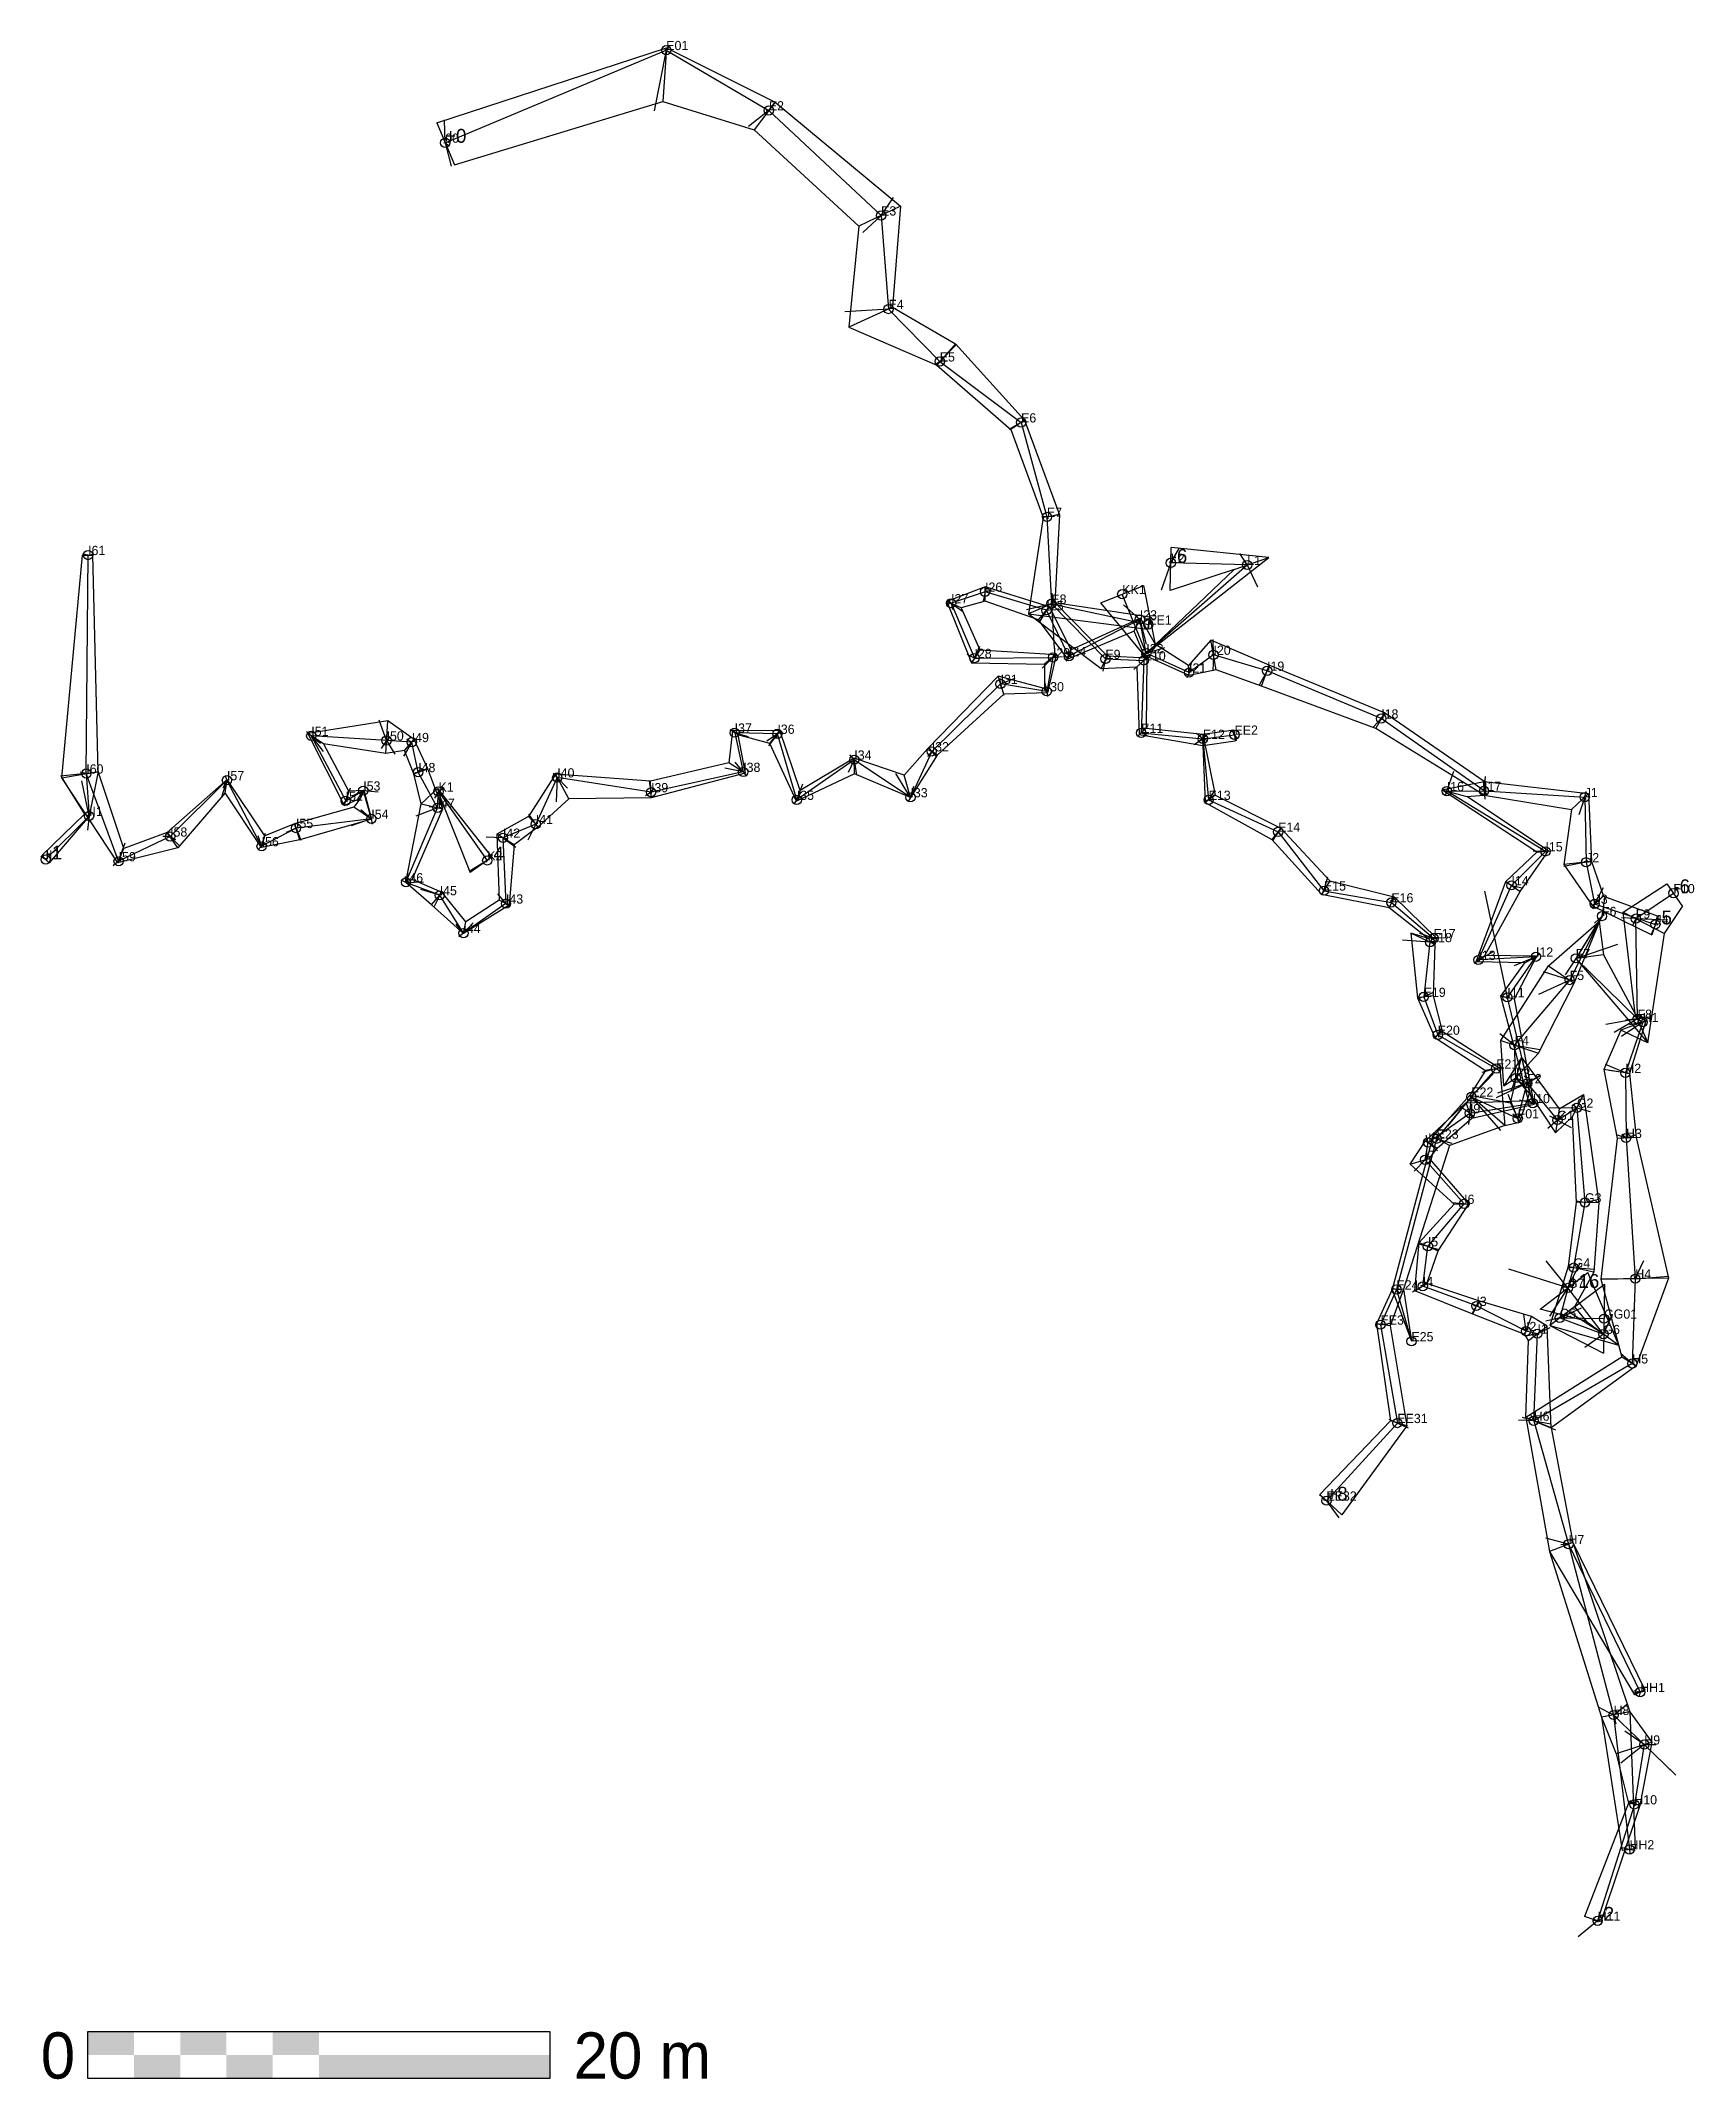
# Model space of a CAD drawing. Extents: x -17.5 to 54.1, y -83.8 to 4.4.
import ezdxf

# ---------------------------------------------------------------- set-up
doc = ezdxf.new("R2010")
doc.units = 0
doc.header["$MEASUREMENT"] = 0
for name, color, linetype in [('CHEMINEMENTS', 1, 'Continuous'), ('CONTOURS_LARGEURS', 3, 'Continuous'), ('ECHELLE', 7, 'Continuous'), ('LARGEURS', 4, 'Continuous'), ('POINTS', 6, 'Continuous'), ('PROFONDEURS', 2, 'Continuous'), ('RADIALES', 9, 'Continuous'), ('STATIONS', 7, 'Continuous')]:
    doc.layers.add(name, color=color, linetype=linetype)

msp = doc.modelspace()

# ---------------------------------------------------------------- texts
at = {"layer": 'ECHELLE'}
for s, p in [('0', (-17.51, -83.81)), ('20 m', (5.56, -83.81))]:
    msp.add_text(s, height=2, dxfattribs=at).set_placement(p)
at = {"layer": 'PROFONDEURS'}
for s, p in [('+0', (0, 0)), ('-6', (31.41, -18.19)), ('-1', (-17.3, -31.03)), ('-4', (1.82, -31.07)), ('-6', (53.17, -32.49)), ('-5', (52.39, -33.84)), ('+16', (48.6, -49.58)), ('+8', (38.15, -58.79)), ('-2', (49.89, -76.98))]:
    msp.add_text(s, height=0.6, dxfattribs=at).set_placement(p)
at = {"layer": 'STATIONS'}
for s, p in [('E01', (9.57, 4.01)), ('E2', (14.01, 1.4)), ('00', (0, 0)), ('E3', (18.87, -3.15)), ('E4', (19.19, -7.2)), ('E5', (21.41, -9.47)), ('E6', (24.93, -12.11)), ('E7', (26.05, -16.2)), ('I61', (-15.46, -17.85)), ('L2', (31.41, -18.19)), ('L1', (34.72, -18.28)), ('I26', (23.37, -19.44)), ('KK1', (29.31, -19.54)), ('I27', (21.9, -19.94)), ('I25', (26.03, -20.24)), ('E8', (26.24, -19.96)), ('I23', (30.07, -20.64)), ('EE1', (30.44, -20.86)), ('I28', (22.91, -22.31)), ('I29', (26.31, -22.28)), ('I24', (27, -22.23)), ('E9', (28.58, -22.35)), ('E10', (30.24, -22.41)), ('I22', (30.35, -22.1)), ('I20', (33.26, -22.17)), ('I21', (32.2, -22.94)), ('I19', (35.58, -22.86)), ('I31', (24.04, -23.43)), ('I30', (26.04, -23.75)), ('I18', (40.52, -24.93)), ('I51', (-5.8, -25.68)), ('I50', (-2.54, -25.88)), ('I49', (-1.45, -25.95)), ('I37', (12.53, -25.54)), ('I36', (14.38, -25.59)), ('E11', (30.13, -25.55)), ('E12', (32.8, -25.81)), ('EE2', (34.17, -25.63)), ('I34', (17.71, -26.71)), ('I32', (21.06, -26.35)), ('I60', (-15.54, -27.31)), ('I57', (-9.45, -27.6)), ('I48', (-1.17, -27.25)), ('I40', (4.85, -27.48)), ('I38', (12.9, -27.24)), ('I52', (-4.31, -28.49)), ('I53', (-3.55, -28.05)), ('K1', (-0.29, -28.09)), ('I39', (8.91, -28.12)), ('I35', (15.22, -28.45)), ('I33', (20.14, -28.34)), ('E13', (33.05, -28.45)), ('I16', (43.36, -28.07)), ('I17', (44.97, -28.06)), ('J1', (49.33, -28.33)), ('II1', (-15.42, -29.15)), ('I54', (-3.2, -29.27)), ('I47', (-0.33, -28.79)), ('I41', (3.92, -29.5)), ('I58', (-11.91, -30.04)), ('I55', (-6.46, -29.67)), ('I42', (2.5, -30.09)), ('E14', (36.06, -29.83)), ('II2', (-17.3, -31.03)), ('I59', (-14.14, -31.11)), ('I56', (-7.95, -30.46)), ('K2', (1.82, -31.07)), ('I15', (47.63, -30.68)), ('J2', (49.39, -31.15)), ('I46', (-1.7, -32.02)), ('I14', (46.16, -32.15)), ('I45', (-0.24, -32.58)), ('I43', (2.63, -32.94)), ('E15', (38.04, -32.38)), ('E16', (40.96, -32.89)), ('J3', (49.76, -32.95)), ('F10', (53.17, -32.49)), ('F6', (50.08, -33.48)), ('F9', (51.54, -33.59)), ('J4', (52.39, -33.84)), ('I44', (0.79, -34.22)), ('E18', (42.63, -34.61)), ('E17', (42.79, -34.44)), ('I13', (44.73, -35.38)), ('I12', (47.22, -35.24)), ('F7', (48.94, -35.31)), ('F5', (48.68, -36.25)), ('E19', (42.36, -36.98)), ('I11', (45.98, -37)), ('F8', (51.62, -37.93)), ('H1', (51.84, -38.07)), ('E20', (42.97, -38.62)), ('F4', (46.29, -39.07)), ('E21', (45.5, -40.08)), ('F3', (46.35, -40.49)), ('F2', (46.84, -40.72)), ('H2', (51.09, -40.27)), ('E22', (44.42, -41.3)), ('I10', (47.08, -41.58)), ('G2', (48.99, -41.78)), ('I9', (44.36, -42.02)), ('F01', (46.43, -42.24)), ('G1', (48.15, -42.31)), ('I8', (42.55, -43.28)), ('E23', (42.92, -43.12)), ('H3', (51.12, -43.09)), ('I7', (42.42, -44.03)), ('I6', (44.11, -45.94)), ('G3', (49.34, -45.88)), ('I5', (42.54, -47.78)), ('G4', (48.85, -48.7)), ('E24', (41.18, -49.65)), ('I4', (42.32, -49.51)), ('G7', (48.6, -49.58)), ('H4', (51.52, -49.18)), ('I3', (44.64, -50.36)), ('EE3', (40.49, -51.17)), ('I2', (46.79, -51.45)), ('I1', (47.28, -51.56)), ('G5', (48.25, -50.88)), ('G6', (50.14, -51.58)), ('GG01', (50.17, -50.91)), ('E25', (41.83, -51.89)), ('H5', (51.39, -52.85)), ('EE31', (41.22, -55.43)), ('H6', (47.12, -55.33)), ('EE32', (38.15, -58.79)), ('H7', (48.63, -60.67)), ('HH1', (51.73, -67.08)), ('H8', (50.58, -68.07)), ('H9', (51.91, -69.35)), ('H10', (51.48, -71.94)), ('HH2', (51.27, -73.89)), ('H11', (49.89, -76.98))]:
    msp.add_text(s, height=0.4, dxfattribs=at).set_placement(p)

# ---------------------------------------------------------------- linework, layer by layer
at = {"layer": 'CHEMINEMENTS'}
for p, q in [((0, 0), (9.57, 4.01)), ((9.57, 4.01), (14.01, 1.4)), ((14.01, 1.4), (18.87, -3.15)), ((0, 0), (0, 0)), ((18.87, -3.15), (19.19, -7.2)), ((19.19, -7.2), (21.41, -9.47)), ((21.41, -9.47), (24.93, -12.11)), ((24.93, -12.11), (26.05, -16.2)), ((26.05, -16.2), (26.24, -19.96)), ((-15.54, -27.31), (-15.46, -17.85)), ((30.35, -22.1), (34.72, -18.28)), ((34.72, -18.28), (31.41, -18.19)), ((23.37, -19.44), (21.9, -19.94)), ((21.9, -19.94), (22.91, -22.31)), ((26.03, -20.24), (23.37, -19.44)), ((27, -22.23), (26.03, -20.24)), ((26.24, -19.96), (28.58, -22.35)), ((26.24, -19.96), (30.44, -20.86)), ((30.35, -22.1), (29.31, -19.54)), ((30.07, -20.64), (27, -22.23)), ((30.35, -22.1), (30.07, -20.64)), ((22.91, -22.31), (26.31, -22.28)), ((26.31, -22.28), (26.04, -23.75)), ((28.58, -22.35), (30.24, -22.41)), ((30.24, -22.41), (30.13, -25.55)), ((32.2, -22.94), (30.35, -22.1)), ((33.26, -22.17), (32.2, -22.94)), ((35.58, -22.86), (33.26, -22.17)), ((40.52, -24.93), (35.58, -22.86)), ((24.04, -23.43), (21.06, -26.35)), ((26.04, -23.75), (24.04, -23.43)), ((14.38, -25.59), (12.53, -25.54)), ((12.53, -25.54), (12.9, -27.24)), ((15.22, -28.45), (14.38, -25.59)), ((30.13, -25.55), (32.8, -25.81)), ((44.97, -28.06), (40.52, -24.93)), ((-2.54, -25.88), (-5.8, -25.68)), ((-5.8, -25.68), (-4.31, -28.49)), ((-1.45, -25.95), (-2.54, -25.88)), ((-1.17, -27.25), (-1.45, -25.95)), ((21.06, -26.35), (20.14, -28.34)), ((32.8, -25.81), (34.17, -25.63)), ((32.8, -25.81), (33.05, -28.45)), ((-14.14, -31.11), (-15.54, -27.31)), ((-15.54, -27.31), (-15.42, -29.15)), ((-0.33, -28.79), (-1.17, -27.25)), ((12.9, -27.24), (8.91, -28.12)), ((17.71, -26.71), (15.22, -28.45)), ((20.14, -28.34), (17.71, -26.71)), ((-9.45, -27.6), (-11.91, -30.04)), ((-7.95, -30.46), (-9.45, -27.6)), ((-4.31, -28.49), (-3.55, -28.05)), ((-3.55, -28.05), (-3.2, -29.27)), ((-0.33, -28.79), (-0.29, -28.09)), ((-0.29, -28.09), (1.82, -31.07)), ((4.85, -27.48), (3.92, -29.5)), ((8.91, -28.12), (4.85, -27.48)), ((43.36, -28.07), (44.97, -28.06)), ((47.63, -30.68), (43.36, -28.07)), ((44.97, -28.06), (49.33, -28.33)), ((-1.7, -32.02), (-0.33, -28.79)), ((33.05, -28.45), (36.06, -29.83)), ((49.33, -28.33), (49.39, -31.15)), ((-15.42, -29.15), (-17.3, -31.03)), ((-6.46, -29.67), (-7.95, -30.46)), ((-3.2, -29.27), (-6.46, -29.67)), ((3.92, -29.5), (2.5, -30.09)), ((36.06, -29.83), (38.04, -32.38)), ((-11.91, -30.04), (-14.14, -31.11)), ((2.5, -30.09), (2.63, -32.94)), ((46.16, -32.15), (47.63, -30.68)), ((49.39, -31.15), (49.76, -32.95)), ((-0.24, -32.58), (-1.7, -32.02)), ((0.79, -34.22), (-0.24, -32.58)), ((38.04, -32.38), (40.96, -32.89)), ((44.73, -35.38), (46.16, -32.15)), ((51.54, -33.59), (53.17, -32.49)), ((2.63, -32.94), (0.79, -34.22)), ((40.96, -32.89), (42.79, -34.44)), ((48.68, -36.25), (50.08, -33.48)), ((50.08, -33.48), (48.94, -35.31)), ((49.76, -32.95), (52.39, -33.84)), ((51.62, -37.93), (51.54, -33.59)), ((42.63, -34.61), (42.36, -36.98)), ((42.79, -34.44), (42.63, -34.61)), ((47.22, -35.24), (44.73, -35.38)), ((45.98, -37), (47.22, -35.24)), ((48.94, -35.31), (51.62, -37.93)), ((42.36, -36.98), (42.97, -38.62)), ((47.08, -41.58), (45.98, -37)), ((46.29, -39.07), (48.68, -36.25)), ((51.62, -37.93), (51.84, -38.07)), ((42.97, -38.62), (45.5, -40.08)), ((51.84, -38.07), (51.09, -40.27)), ((46.35, -40.49), (46.29, -39.07)), ((45.5, -40.08), (44.42, -41.3)), ((46.84, -40.72), (46.35, -40.49)), ((51.09, -40.27), (51.12, -43.09)), ((44.42, -41.3), (42.92, -43.12)), ((44.42, -41.3), (46.43, -42.24)), ((46.43, -42.24), (46.84, -40.72)), ((46.84, -40.72), (48.15, -42.31)), ((42.55, -43.28), (44.36, -42.02)), ((44.36, -42.02), (47.08, -41.58)), ((48.15, -42.31), (48.99, -41.78)), ((48.99, -41.78), (49.34, -45.88)), ((42.92, -43.12), (41.18, -49.65)), ((51.12, -43.09), (51.52, -49.18)), ((42.42, -44.03), (42.55, -43.28)), ((44.11, -45.94), (42.42, -44.03)), ((49.34, -45.88), (48.85, -48.7)), ((42.54, -47.78), (44.11, -45.94)), ((42.32, -49.51), (42.54, -47.78)), ((48.85, -48.7), (48.25, -50.88)), ((51.52, -49.18), (51.39, -52.85)), ((41.18, -49.65), (40.49, -51.17)), ((41.18, -49.65), (41.83, -51.89)), ((44.64, -50.36), (42.32, -49.51)), ((50.14, -51.58), (48.6, -49.58)), ((40.49, -51.17), (41.22, -55.43)), ((46.79, -51.45), (44.64, -50.36)), ((48.25, -50.88), (50.17, -50.91)), ((48.25, -50.88), (50.14, -51.58)), ((47.28, -51.56), (46.79, -51.45)), ((47.12, -55.33), (47.28, -51.56)), ((51.39, -52.85), (47.12, -55.33)), ((41.22, -55.43), (38.15, -58.79)), ((47.12, -55.33), (48.63, -60.67)), ((48.63, -60.67), (51.73, -67.08)), ((48.63, -60.67), (50.58, -68.07)), ((50.58, -68.07), (51.27, -73.89)), ((50.58, -68.07), (51.91, -69.35)), ((51.91, -69.35), (51.48, -71.94)), ((51.48, -71.94), (49.89, -76.98))]:
    msp.add_line(p, q, dxfattribs=at)
at = {"layer": 'CONTOURS_LARGEURS'}
for p, q in [((-0.36, 0.86), (9.58, 4.11)), ((9.58, 4.11), (14.28, 1.76)), ((0.4, -0.95), (9.42, 1.79)), ((9.42, 1.79), (13.38, 0.56)), ((14.28, 1.76), (19.71, -2.74)), ((-0.36, 0.86), (-0.36, 0.86)), ((13.38, 0.56), (17.91, -3.61)), ((0.4, -0.95), (0.4, -0.95)), ((19.71, -2.74), (19.36, -7.12)), ((17.91, -3.61), (17.47, -7.98)), ((19.36, -7.12), (22.09, -8.7)), ((17.47, -7.98), (21.28, -9.63)), ((22.09, -8.7), (25.07, -12.01)), ((21.28, -9.63), (24.48, -12.42)), ((25.07, -12.01), (26.59, -16.11)), ((24.48, -12.42), (25.88, -16.23)), ((25.88, -16.23), (25.25, -20.39)), ((26.59, -16.11), (26.39, -19.9)), ((31.38, -19.38), (31.43, -17.52)), ((35.66, -17.95), (31.43, -17.52)), ((-16.6, -27.49), (-15.7, -17.85)), ((-15.7, -17.85), (-15.26, -17.86)), ((-15.03, -27.22), (-15.26, -17.86)), ((30.26, -22.19), (35.66, -17.95)), ((30.75, -21.72), (34.16, -18.48)), ((34.16, -18.48), (31.38, -19.38)), ((23.37, -19.22), (21.71, -19.86)), ((26.16, -20.09), (23.37, -19.22)), ((28.38, -19.92), (30.24, -19.17)), ((30.75, -21.72), (30.24, -19.17)), ((21.71, -19.86), (22.78, -22.51)), ((23.38, -19.85), (22.34, -20.14)), ((22.34, -20.14), (23.14, -21.96)), ((25.68, -20.65), (23.38, -19.85)), ((27.1, -21.95), (26.16, -20.09)), ((26.39, -19.9), (28.65, -22.21)), ((26.39, -19.9), (30.51, -20.52)), ((30.26, -22.19), (28.38, -19.92)), ((25.25, -20.39), (28.4, -22.76)), ((25.25, -20.39), (30.4, -21.06)), ((26.96, -22.36), (25.68, -20.65)), ((29.83, -21.14), (26.96, -22.36)), ((30.1, -20.58), (27.1, -21.95)), ((30.26, -22.19), (29.83, -21.14)), ((30.75, -21.72), (30.1, -20.58)), ((30.51, -20.52), (30.4, -21.06)), ((23.14, -21.96), (26.45, -22.15)), ((32.17, -22.63), (30.75, -21.72)), ((33.15, -21.54), (32.17, -22.63)), ((35.67, -22.62), (33.15, -21.54)), ((22.78, -22.51), (25.95, -22.57)), ((25.95, -22.57), (25.95, -23.63)), ((26.45, -22.15), (26.08, -23.81)), ((28.4, -22.76), (29.94, -22.69)), ((28.65, -22.21), (30.37, -22.3)), ((29.94, -22.69), (30.04, -25.62)), ((32.21, -23.06), (30.26, -22.19)), ((30.37, -22.3), (30.35, -25.35)), ((33.37, -22.82), (32.21, -23.06)), ((35.34, -23.53), (33.37, -22.82)), ((40.66, -24.68), (35.67, -22.62)), ((23.93, -23.1), (20.89, -26.23)), ((25.95, -23.63), (23.93, -23.1)), ((26.08, -23.81), (24.18, -23.87)), ((40.28, -25.36), (35.34, -23.53)), ((24.18, -23.87), (21.3, -26.51)), ((44.98, -27.66), (40.66, -24.68)), ((-2.48, -25.02), (-5.95, -25.58)), ((-5.95, -25.58), (-4.37, -28.69)), ((-1.34, -25.83), (-2.48, -25.02)), ((12.44, -25.46), (12.28, -26.84)), ((14.48, -25.45), (12.44, -25.46)), ((15.37, -28.04), (14.48, -25.45)), ((30.35, -25.35), (32.8, -25.61)), ((32.8, -25.61), (34.14, -25.41)), ((34.14, -25.41), (34.2, -25.9)), ((44.97, -28.25), (40.28, -25.36)), ((-2.57, -26.44), (-5.27, -26.02)), ((-5.27, -26.02), (-4.19, -28.06)), ((-1.76, -26.31), (-2.57, -26.44)), ((-1.36, -27.32), (-1.76, -26.31)), ((-0.76, -27.1), (-1.34, -25.83)), ((14.05, -26.01), (12.66, -25.64)), ((12.66, -25.64), (12.99, -27.29)), ((15.21, -28.51), (14.05, -26.01)), ((20.89, -26.23), (19.87, -27.38)), ((30.04, -25.62), (32.8, -26.1)), ((32.8, -25.61), (33.33, -28.25)), ((32.8, -26.1), (34.2, -25.9)), ((32.8, -26.1), (32.9, -28.56)), ((-15.03, -27.22), (-15.41, -29.15)), ((-13.92, -30.56), (-15.03, -27.22)), ((-1.04, -28.62), (-1.36, -27.32)), ((-0.1, -28.84), (-0.76, -27.1)), ((4.77, -27.34), (3.6, -29.17)), ((8.89, -27.64), (4.77, -27.34)), ((12.28, -26.84), (8.89, -27.64)), ((12.99, -27.29), (8.91, -28.36)), ((17.72, -27.32), (15.21, -28.51)), ((17.71, -26.64), (15.37, -28.04)), ((19.87, -27.38), (17.71, -26.64)), ((20.14, -28.34), (17.72, -27.32)), ((21.3, -26.51), (20.14, -28.34)), ((-14.17, -31.17), (-16.6, -27.49)), ((-16.6, -27.49), (-15.62, -29.07)), ((-9.44, -27.57), (-12.04, -29.86)), ((-9.53, -28.14), (-11.57, -30.53)), ((-7.96, -30.51), (-9.53, -28.14)), ((-7.81, -30), (-9.44, -27.57)), ((-4.19, -28.06), (-3.53, -28.03)), ((-3.53, -28.03), (-3.19, -29.28)), ((-1.04, -28.62), (-0.33, -27.95)), ((-0.33, -27.95), (2.02, -30.93)), ((43.15, -28.01), (44.98, -27.66)), ((47.25, -30.72), (43.15, -28.01)), ((44.98, -27.66), (49.5, -28.17)), ((49.5, -28.17), (49.62, -31.12)), ((-15.62, -29.07), (-17.47, -30.86)), ((-3.96, -28.77), (-6.52, -29.48)), ((-4.37, -28.69), (-3.67, -28.37)), ((-3.67, -28.37), (-3.96, -28.77)), ((-1.7, -32.02), (-1.04, -28.62)), ((-1.43, -31.9), (-0.1, -28.84)), ((-0.1, -28.84), (-0.22, -28.33)), ((-0.22, -28.33), (1.08, -31.6)), ((5.35, -28.41), (4.03, -29.62)), ((8.91, -28.36), (5.35, -28.41)), ((32.9, -28.56), (35.79, -30.16)), ((33.33, -28.25), (36.17, -29.68)), ((44.22, -28.31), (44.97, -28.25)), ((47.76, -30.66), (44.22, -28.31)), ((44.97, -28.25), (48.76, -28.87)), ((48.76, -28.87), (48.42, -31.25)), ((-15.41, -29.15), (-17.15, -31.18)), ((-12.04, -29.86), (-13.92, -30.56)), ((-6.52, -29.48), (-7.81, -30)), ((-3.19, -29.28), (-6.3, -30.18)), ((3.6, -29.17), (2.24, -29.93)), ((2.24, -29.93), (2.33, -32.79)), ((4.03, -29.62), (2.98, -30.4)), ((36.17, -29.68), (38.3, -31.95)), ((-17.15, -31.18), (-17.47, -30.86)), ((-11.57, -30.53), (-14.17, -31.17)), ((-6.3, -30.18), (-7.96, -30.51)), ((2.98, -30.4), (2.77, -33.01)), ((35.79, -30.16), (37.94, -32.53)), ((45.92, -31.98), (47.25, -30.72)), ((46.54, -32.41), (47.76, -30.66)), ((2.02, -30.93), (1.08, -31.6)), ((48.42, -31.25), (49.66, -33.04)), ((49.62, -31.12), (50.14, -32.62)), ((-0.59, -33), (-1.7, -32.02)), ((-0.14, -32.46), (-1.43, -31.9)), ((0.89, -33.73), (-0.14, -32.46)), ((37.94, -32.53), (40.86, -33.11)), ((38.3, -31.95), (41.08, -32.64)), ((41.08, -32.64), (42.91, -34.44)), ((44.63, -35.46), (45.92, -31.98)), ((45.01, -35.19), (46.54, -32.41)), ((50.14, -32.62), (52.51, -33.48)), ((50.99, -33.31), (52.89, -32.08)), ((52.89, -32.08), (53.56, -33.07)), ((0.79, -34.24), (-0.59, -33)), ((2.77, -33.01), (0.79, -34.24)), ((2.33, -32.79), (0.89, -33.73)), ((40.86, -33.11), (42.56, -34.45)), ((48.88, -36.38), (50.09, -33.46)), ((50.09, -33.46), (48.94, -35.31)), ((49.66, -33.04), (52.24, -34.29)), ((51.52, -37.71), (50.99, -33.31)), ((52.51, -33.48), (52.24, -34.29)), ((52.78, -34.24), (53.56, -33.07)), ((42.56, -34.45), (41.8, -34.22)), ((41.8, -34.22), (42.09, -37.02)), ((47.76, -35.64), (49.95, -33.71)), ((49.95, -33.71), (50.15, -35.16)), ((52.06, -38.97), (52.78, -34.24)), ((42.84, -34.71), (42.77, -36.93)), ((42.91, -34.44), (42.84, -34.71)), ((47.26, -35.22), (45.01, -35.19)), ((46.29, -37.06), (47.26, -35.22)), ((50.15, -35.16), (51.52, -37.71)), ((46.74, -35.51), (44.63, -35.46)), ((45.7, -36.95), (46.74, -35.51)), ((45.7, -38.86), (47.76, -35.64)), ((48.94, -35.31), (52.06, -38.97)), ((42.09, -37.02), (42.84, -38.73)), ((42.77, -36.93), (43.16, -38.46)), ((46.89, -41.46), (45.7, -36.95)), ((47.14, -41.62), (46.29, -37.06)), ((47.33, -39.42), (48.88, -36.38)), ((51.52, -37.71), (51.98, -38.02)), ((42.84, -38.73), (45.04, -40.16)), ((43.16, -38.46), (45.66, -40.06)), ((50.89, -38.42), (50.16, -40.12)), ((52.06, -38.97), (50.89, -38.42)), ((51.98, -38.02), (51.27, -40.3)), ((45.83, -40.83), (45.7, -38.86)), ((46.6, -39.61), (45.83, -40.83)), ((46.11, -41.56), (46.6, -39.61)), ((46.35, -40.49), (47.33, -39.42)), ((46.6, -39.61), (48.23, -41.83)), ((45.04, -40.16), (44.35, -41.24)), ((45.66, -40.06), (45.87, -42.54)), ((46.94, -41.16), (46.35, -40.49)), ((50.16, -40.12), (50.74, -43.11)), ((51.27, -40.3), (51.56, -43.07)), ((44.35, -41.24), (42.75, -43.03)), ((44.18, -41.57), (46.89, -41.46)), ((44.35, -41.24), (46.11, -41.56)), ((46.5, -42.4), (46.94, -41.16)), ((46.94, -41.16), (48.07, -42.86)), ((48.23, -41.83), (49.27, -41.21)), ((49.27, -41.21), (49.94, -45.9)), ((42.43, -43.21), (44.18, -41.57)), ((42.94, -43.53), (44.44, -42.23)), ((44.44, -42.23), (47.14, -41.62)), ((48.07, -42.86), (48.79, -42.17)), ((48.79, -42.17), (48.96, -45.86)), ((42.75, -43.03), (40.99, -49.65)), ((41.77, -44.22), (42.43, -43.21)), ((45.87, -42.54), (43.48, -43.41)), ((45.87, -42.54), (46.5, -42.4)), ((50.74, -43.11), (50.03, -49.2)), ((51.56, -43.07), (52.96, -49.16)), ((43.48, -43.41), (41.48, -49.64)), ((42.61, -43.98), (42.94, -43.53)), ((44.32, -45.94), (42.61, -43.98)), ((43.68, -45.95), (41.77, -44.22)), ((48.96, -45.86), (48.62, -48.65)), ((42.16, -47.61), (43.68, -45.95)), ((42.98, -47.98), (44.32, -45.94)), ((49.94, -45.9), (49.73, -48.9)), ((41.98, -49.71), (42.16, -47.61)), ((42.5, -49.39), (42.98, -47.98)), ((44.74, -50.14), (42.5, -49.39)), ((47.4, -50.5), (49.46, -48.91)), ((48.62, -48.65), (47.82, -51.2)), ((49.73, -48.9), (48.89, -50.4)), ((48.89, -50.4), (50.19, -49.41)), ((50.8, -52.06), (49.46, -48.91)), ((50.03, -49.2), (50.94, -52.58)), ((50.19, -49.41), (50.14, -52.41)), ((52.96, -49.16), (51.56, -52.95)), ((40.99, -49.65), (40.31, -51.14)), ((41.48, -49.64), (40.91, -51.22)), ((40.99, -49.65), (41.83, -51.89)), ((41.48, -49.64), (41.83, -51.89)), ((44.49, -50.71), (41.98, -49.71)), ((47.02, -50.82), (44.74, -50.14)), ((40.31, -51.14), (40.92, -55.34)), ((46.74, -51.6), (44.49, -50.71)), ((47.71, -51.23), (47.02, -50.82)), ((49.39, -51.02), (47.4, -50.5)), ((48.89, -50.4), (49.39, -51.02)), ((40.91, -51.22), (41.63, -55.55)), ((41.83, -51.89), (41.83, -51.89)), ((46.89, -51.86), (46.74, -51.6)), ((46.78, -55.19), (46.89, -51.86)), ((47.88, -55.64), (47.71, -51.23)), ((47.82, -51.2), (50.14, -52.41)), ((47.82, -51.2), (50.8, -52.06)), ((50.94, -52.58), (46.78, -55.19)), ((51.56, -52.95), (47.88, -55.64)), ((40.92, -55.34), (37.86, -58.52)), ((41.63, -55.55), (38.82, -59.4)), ((46.78, -55.19), (47.81, -60.99)), ((47.88, -55.64), (48.82, -60.6)), ((38.82, -59.4), (37.86, -58.52)), ((48.82, -60.6), (51.93, -66.98)), ((48.82, -60.6), (51.29, -67.93)), ((47.81, -60.99), (51.48, -67.2)), ((47.81, -60.99), (50.05, -68.17)), ((51.93, -66.98), (51.48, -67.2)), ((51.29, -67.93), (51.52, -73.86)), ((51.29, -67.93), (52.24, -69.24)), ((50.05, -68.17), (50.95, -73.93)), ((50.05, -68.17), (50.69, -69.75)), ((52.24, -69.24), (51.72, -71.99)), ((50.69, -69.75), (51.23, -71.88)), ((51.23, -71.88), (49.32, -76.8)), ((51.72, -71.99), (50.03, -77.03)), ((51.52, -73.86), (50.95, -73.93)), ((50.03, -77.03), (49.32, -76.8))]:
    msp.add_line(p, q, dxfattribs=at)
at = {"layer": 'ECHELLE'}
for p, q in [((-15.47, -81.77), (4.53, -81.77)), ((-15.47, -83.81), (-15.47, -81.77)), ((4.53, -81.77), (4.53, -83.81)), ((4.53, -83.81), (-15.47, -83.81))]:
    msp.add_line(p, q, dxfattribs=at)
for points in [[(-15.47, -81.77), (-13.47, -81.77), (-15.47, -82.79), (-13.47, -82.79)], [(-11.47, -81.77), (-9.47, -81.77), (-11.47, -82.79), (-9.47, -82.79)], [(-7.47, -81.77), (-5.47, -81.77), (-7.47, -82.79), (-5.47, -82.79)], [(-13.47, -82.79), (-11.47, -82.79), (-13.47, -83.81), (-11.47, -83.81)], [(-9.47, -82.79), (-7.47, -82.79), (-9.47, -83.81), (-7.47, -83.81)], [(-5.47, -82.79), (4.53, -82.79), (-5.47, -83.81), (4.53, -83.81)]]:
    msp.add_solid(points, dxfattribs=at)
at = {"layer": 'LARGEURS'}
for p, q in [((9.58, 4.11), (9.42, 1.79)), ((14.28, 1.76), (13.38, 0.56)), ((-0.36, 0.86), (0.4, -0.95)), ((19.71, -2.74), (17.91, -3.61)), ((19.36, -7.12), (17.47, -7.98)), ((22.09, -8.7), (21.28, -9.63)), ((25.07, -12.01), (24.48, -12.42)), ((26.59, -16.11), (25.88, -16.23)), ((31.38, -19.38), (31.43, -17.52)), ((-15.7, -17.85), (-15.26, -17.86)), ((34.16, -18.48), (35.66, -17.95)), ((23.38, -19.85), (23.37, -19.22)), ((28.38, -19.92), (30.24, -19.17)), ((22.34, -20.14), (21.71, -19.86)), ((26.39, -19.9), (25.25, -20.39)), ((25.68, -20.65), (26.16, -20.09)), ((29.83, -21.14), (30.1, -20.58)), ((30.51, -20.52), (30.4, -21.06)), ((23.14, -21.96), (22.78, -22.51)), ((26.96, -22.36), (27.1, -21.95)), ((30.26, -22.19), (30.75, -21.72)), ((33.37, -22.82), (33.15, -21.54)), ((26.45, -22.15), (25.95, -22.57)), ((28.65, -22.21), (28.4, -22.76)), ((30.37, -22.3), (29.94, -22.69)), ((32.21, -23.06), (32.17, -22.63)), ((35.34, -23.53), (35.67, -22.62)), ((24.18, -23.87), (23.93, -23.1)), ((26.08, -23.81), (25.95, -23.63)), ((40.28, -25.36), (40.66, -24.68)), ((-5.27, -26.02), (-5.95, -25.58)), ((-2.57, -26.44), (-2.48, -25.02)), ((12.66, -25.64), (12.44, -25.46)), ((14.05, -26.01), (14.48, -25.45)), ((30.35, -25.35), (30.04, -25.62)), ((34.14, -25.41), (34.2, -25.9)), ((-1.76, -26.31), (-1.34, -25.83)), ((21.3, -26.51), (20.89, -26.23)), ((32.8, -25.61), (32.8, -26.1)), ((-16.6, -27.49), (-15.03, -27.22)), ((-1.36, -27.32), (-0.76, -27.1)), ((5.35, -28.41), (4.77, -27.34)), ((12.99, -27.29), (12.28, -26.84)), ((17.72, -27.32), (17.71, -26.64)), ((-9.53, -28.14), (-9.44, -27.57)), ((-4.19, -28.06), (-4.37, -28.69)), ((-3.53, -28.03), (-3.67, -28.37)), ((-0.33, -27.95), (-0.22, -28.33)), ((8.91, -28.36), (8.89, -27.64)), ((15.21, -28.51), (15.37, -28.04)), ((20.14, -28.34), (19.87, -27.38)), ((43.15, -28.01), (44.22, -28.31)), ((44.98, -27.66), (44.97, -28.25)), ((49.5, -28.17), (48.76, -28.87)), ((-15.41, -29.15), (-15.62, -29.07)), ((-3.19, -29.28), (-3.96, -28.77)), ((-1.04, -28.62), (-0.1, -28.84)), ((33.33, -28.25), (32.9, -28.56)), ((-11.57, -30.53), (-12.04, -29.86)), ((-7.96, -30.51), (-7.81, -30)), ((-6.3, -30.18), (-6.52, -29.48)), ((2.98, -30.4), (2.24, -29.93)), ((4.03, -29.62), (3.6, -29.17)), ((36.17, -29.68), (35.79, -30.16)), ((-17.15, -31.18), (-17.47, -30.86)), ((-14.17, -31.17), (-13.92, -30.56)), ((47.25, -30.72), (47.76, -30.66)), ((2.02, -30.93), (1.08, -31.6)), ((49.62, -31.12), (48.42, -31.25)), ((-1.7, -32.02), (-1.43, -31.9)), ((-0.59, -33), (-0.14, -32.46)), ((38.3, -31.95), (37.94, -32.53)), ((41.08, -32.64), (40.86, -33.11)), ((45.92, -31.98), (46.54, -32.41)), ((50.14, -32.62), (49.66, -33.04)), ((52.89, -32.08), (53.56, -33.07)), ((2.77, -33.01), (2.33, -32.79)), ((49.95, -33.71), (50.09, -33.46)), ((50.99, -33.31), (52.78, -34.24)), ((52.51, -33.48), (52.24, -34.29)), ((0.79, -34.24), (0.89, -33.73)), ((42.84, -34.71), (41.8, -34.22)), ((42.91, -34.44), (42.56, -34.45)), ((44.63, -35.46), (45.01, -35.19)), ((46.74, -35.51), (47.26, -35.22)), ((50.15, -35.16), (48.94, -35.31)), ((47.76, -35.64), (48.88, -36.38)), ((42.77, -36.93), (42.09, -37.02)), ((45.7, -36.95), (46.29, -37.06)), ((51.52, -37.71), (52.06, -38.97)), ((43.16, -38.46), (42.84, -38.73)), ((51.98, -38.02), (50.89, -38.42)), ((45.7, -38.86), (47.33, -39.42)), ((46.6, -39.61), (46.94, -41.16)), ((45.66, -40.06), (45.04, -40.16)), ((45.83, -40.83), (46.35, -40.49)), ((51.27, -40.3), (50.16, -40.12)), ((45.87, -42.54), (44.35, -41.24)), ((46.89, -41.46), (47.14, -41.62)), ((49.27, -41.21), (48.79, -42.17)), ((44.18, -41.57), (44.44, -42.23)), ((46.11, -41.56), (46.5, -42.4)), ((48.23, -41.83), (48.07, -42.86)), ((42.43, -43.21), (42.94, -43.53)), ((43.48, -43.41), (42.75, -43.03)), ((51.56, -43.07), (50.74, -43.11)), ((41.77, -44.22), (42.61, -43.98)), ((49.94, -45.9), (48.96, -45.86)), ((43.68, -45.95), (44.32, -45.94)), ((42.16, -47.61), (42.98, -47.98)), ((41.98, -49.71), (42.5, -49.39)), ((47.4, -50.5), (49.46, -48.91)), ((49.73, -48.9), (48.62, -48.65)), ((52.96, -49.16), (50.03, -49.2)), ((50.19, -49.41), (50.14, -52.41)), ((41.48, -49.64), (40.99, -49.65)), ((44.49, -50.71), (44.74, -50.14)), ((40.91, -51.22), (40.31, -51.14)), ((46.74, -51.6), (47.02, -50.82)), ((48.89, -50.4), (47.82, -51.2)), ((49.39, -51.02), (50.8, -52.06)), ((41.83, -51.89), (41.83, -51.89)), ((46.89, -51.86), (47.71, -51.23)), ((51.56, -52.95), (50.94, -52.58)), ((41.63, -55.55), (40.92, -55.34)), ((47.88, -55.64), (46.78, -55.19)), ((38.82, -59.4), (37.86, -58.52)), ((48.82, -60.6), (47.81, -60.99)), ((51.93, -66.98), (51.48, -67.2)), ((51.29, -67.93), (50.05, -68.17)), ((52.24, -69.24), (50.69, -69.75)), ((51.72, -71.99), (51.23, -71.88)), ((51.52, -73.86), (50.95, -73.93)), ((50.03, -77.03), (49.32, -76.8))]:
    msp.add_line(p, q, dxfattribs=at)
at = {"layer": 'POINTS'}
for centre in [(9.57, 4.01), (14.01, 1.4), (0, 0), (18.87, -3.15), (19.19, -7.2), (21.41, -9.47), (24.93, -12.11), (26.05, -16.2), (-15.46, -17.85), (31.41, -18.19), (34.72, -18.28), (23.37, -19.44), (29.31, -19.54), (21.9, -19.94), (26.03, -20.24), (26.24, -19.96), (30.07, -20.64), (30.44, -20.86), (27, -22.23), (30.35, -22.1), (33.26, -22.17), (22.91, -22.31), (26.31, -22.28), (28.58, -22.35), (30.24, -22.41), (32.2, -22.94), (35.58, -22.86), (24.04, -23.43), (26.04, -23.75), (-5.8, -25.68), (12.53, -25.54), (14.38, -25.59), (30.13, -25.55), (34.17, -25.63), (40.52, -24.93), (-2.54, -25.88), (-1.45, -25.95), (21.06, -26.35), (32.8, -25.81), (-15.54, -27.31), (-1.17, -27.25), (4.85, -27.48), (12.9, -27.24), (17.71, -26.71), (-9.45, -27.6), (-3.55, -28.05), (-0.29, -28.09), (8.91, -28.12), (20.14, -28.34), (43.36, -28.07), (44.97, -28.06), (49.33, -28.33), (-15.42, -29.15), (-4.31, -28.49), (-3.2, -29.27), (-0.33, -28.79), (15.22, -28.45), (33.05, -28.45), (-11.91, -30.04), (-6.46, -29.67), (2.5, -30.09), (3.92, -29.5), (36.06, -29.83), (-17.3, -31.03), (-7.95, -30.46), (1.82, -31.07), (47.63, -30.68), (-14.14, -31.11), (49.39, -31.15), (-1.7, -32.02), (-0.24, -32.58), (38.04, -32.38), (46.16, -32.15), (53.17, -32.49), (2.63, -32.94), (40.96, -32.89), (49.76, -32.95), (50.08, -33.48), (51.54, -33.59), (0.79, -34.22), (42.63, -34.61), (42.79, -34.44), (52.39, -33.84), (44.73, -35.38), (47.22, -35.24), (48.94, -35.31), (48.68, -36.25), (42.36, -36.98), (45.98, -37), (51.62, -37.93), (51.84, -38.07), (42.97, -38.62), (46.29, -39.07), (45.5, -40.08), (46.35, -40.49), (46.84, -40.72), (51.09, -40.27), (44.42, -41.3), (47.08, -41.58), (44.36, -42.02), (46.43, -42.24), (48.15, -42.31), (48.99, -41.78), (42.55, -43.28), (42.92, -43.12), (51.12, -43.09), (42.42, -44.03), (44.11, -45.94), (49.34, -45.88), (42.54, -47.78), (48.85, -48.7), (42.32, -49.51), (48.6, -49.58), (51.52, -49.18), (41.18, -49.65), (44.64, -50.36), (40.49, -51.17), (48.25, -50.88), (50.17, -50.91), (41.83, -51.89), (46.79, -51.45), (47.28, -51.56), (50.14, -51.58), (51.39, -52.85), (41.22, -55.43), (47.12, -55.33), (38.15, -58.79), (48.63, -60.67), (51.73, -67.08), (50.58, -68.07), (51.91, -69.35), (51.48, -71.94), (51.27, -73.89), (49.89, -76.98)]:
    msp.add_circle(centre, 0.2, dxfattribs=at)
at = {"layer": 'RADIALES'}
for p, q in [((9.57, 4.01), (9.04, 1.38)), ((9.57, 4.01), (9.49, 4.07)), ((9.57, 4.01), (9.69, 4.18)), ((9.57, 4.01), (9.65, 3.92)), ((0, 0), (-0.03, 1)), ((14.01, 1.4), (13.13, 0.7)), ((14.01, 1.4), (13.9, 1.38)), ((14.01, 1.4), (14.28, 1.76)), ((14.01, 1.4), (14.04, 1.37)), ((0, 0), (-0.06, -0.02)), ((0, 0), (0.26, -1.01)), ((0, 0), (0.15, -0.12)), ((18.87, -3.15), (19.4, -2.37)), ((18.87, -3.15), (18.08, -3.88)), ((18.87, -3.15), (18.84, -3.11)), ((18.87, -3.15), (18.87, -3.14)), ((19.19, -7.2), (17.3, -7.32)), ((19.19, -7.2), (19.15, -7.22)), ((19.19, -7.2), (19.37, -7.13)), ((19.19, -7.2), (19.19, -7.18)), ((21.41, -9.47), (22.13, -8.73)), ((21.41, -9.47), (21.24, -9.6)), ((21.41, -9.47), (21.43, -9.42)), ((21.41, -9.47), (21.48, -9.45)), ((24.93, -12.11), (24.42, -12.41)), ((24.93, -12.11), (25.07, -12.01)), ((24.93, -12.11), (24.93, -12.1)), ((24.93, -12.11), (24.98, -12.14)), ((26.05, -16.2), (25.87, -16.19)), ((26.05, -16.2), (26.02, -16.19)), ((26.05, -16.2), (26.58, -16.08)), ((26.05, -16.2), (26.1, -16.28)), ((31.41, -18.19), (31.79, -17.53)), ((-15.46, -17.85), (-15.7, -17.81)), ((-15.46, -17.85), (-15.48, -17.84)), ((-15.46, -17.85), (-15.27, -17.81)), ((-15.46, -17.85), (-15.44, -17.84)), ((31.41, -18.19), (30.99, -19.37)), ((31.41, -18.19), (31.34, -18.2)), ((31.41, -18.19), (31.38, -18.12)), ((34.72, -18.28), (34.4, -17.78)), ((34.72, -18.28), (34.72, -18.19)), ((34.72, -18.28), (34.78, -18.25)), ((34.72, -18.28), (35.16, -19.22)), ((23.37, -19.44), (23.42, -19.21)), ((23.37, -19.44), (23.65, -19.37)), ((21.9, -19.94), (21.72, -20.01)), ((21.9, -19.94), (21.75, -19.78)), ((21.9, -19.94), (22.4, -20.28)), ((21.9, -19.94), (21.96, -20.2)), ((23.37, -19.44), (23.29, -19.85)), ((23.37, -19.44), (23.35, -19.49)), ((26.24, -19.96), (25.17, -20.22)), ((26.03, -20.24), (25.7, -20.79)), ((26.03, -20.24), (26.02, -20.3)), ((26.03, -20.24), (26.17, -20.06)), ((26.03, -20.24), (26.16, -20.22)), ((26.24, -19.96), (26.17, -20)), ((26.24, -19.96), (26.21, -20.01)), ((26.24, -19.96), (26.21, -20.03)), ((26.24, -19.96), (26.27, -19.5)), ((26.24, -19.96), (26.39, -19.8)), ((26.24, -19.96), (26.24, -20.05)), ((26.24, -19.96), (26.36, -21.9)), ((30.07, -20.64), (29.37, -20)), ((30.07, -20.64), (29.91, -20.88)), ((30.07, -20.64), (30.35, -21.71)), ((30.07, -20.64), (30.12, -20.65)), ((30.44, -20.86), (30.5, -20.52)), ((30.44, -20.86), (30.51, -20.81)), ((30.44, -20.86), (30.47, -20.85)), ((30.44, -20.86), (30.44, -21.06)), ((22.91, -22.31), (23.15, -21.8)), ((27, -22.23), (27.13, -21.83)), ((30.35, -22.1), (31.15, -21.85)), ((30.35, -22.1), (30.55, -21.96)), ((30.35, -22.1), (30.5, -22.06)), ((33.26, -22.17), (33.24, -21.5)), ((22.91, -22.31), (22.59, -22.15)), ((22.91, -22.31), (22.78, -22.5)), ((22.91, -22.31), (23.08, -22.31)), ((26.31, -22.28), (25.84, -22.74)), ((26.31, -22.28), (26.43, -22.09)), ((26.31, -22.28), (26.35, -22.17)), ((26.31, -22.28), (26.55, -22.27)), ((27, -22.23), (26.87, -22.45)), ((27, -22.23), (27.01, -22.22)), ((27, -22.23), (27.14, -22.26)), ((28.58, -22.35), (28.47, -22.88)), ((28.58, -22.35), (28.57, -22.4)), ((28.58, -22.35), (28.62, -22.17)), ((28.58, -22.35), (28.6, -22.41)), ((30.24, -22.41), (29.81, -22.81)), ((30.35, -22.1), (30.13, -22.14)), ((30.24, -22.41), (30.21, -22.4)), ((30.24, -22.41), (30.21, -22.45)), ((30.24, -22.41), (30.36, -22.25)), ((32.2, -22.94), (32.11, -23.16)), ((32.2, -22.94), (32.17, -22.87)), ((32.2, -22.94), (32.32, -22.46)), ((32.2, -22.94), (32.22, -22.9)), ((33.26, -22.17), (33.19, -22.17)), ((33.26, -22.17), (33.23, -22.86)), ((33.26, -22.17), (33.3, -22.11)), ((35.58, -22.86), (35.23, -23.49)), ((35.58, -22.86), (35.55, -22.85)), ((35.58, -22.86), (35.7, -22.63)), ((35.58, -22.86), (35.65, -22.89)), ((24.04, -23.43), (24.03, -23.2)), ((24.04, -23.43), (24.67, -23.18)), ((24.04, -23.43), (24.18, -23.91)), ((24.04, -23.43), (24.05, -23.63)), ((26.04, -23.75), (25.96, -23.32)), ((26.04, -23.75), (26.14, -23.54)), ((26.04, -23.75), (26.06, -23.69)), ((26.04, -23.75), (26.08, -23.97)), ((-5.8, -25.68), (-6, -25.49)), ((-2.54, -25.88), (-2.86, -25)), ((12.53, -25.54), (12.33, -25.41)), ((12.53, -25.54), (12.5, -25.42)), ((12.53, -25.54), (12.56, -25.53)), ((12.53, -25.54), (13.12, -25.71)), ((14.38, -25.59), (13.92, -25.91)), ((14.38, -25.59), (13.99, -26.11)), ((14.38, -25.59), (14.32, -25.76)), ((14.38, -25.59), (14.51, -25.44)), ((30.13, -25.55), (30, -25.68)), ((30.13, -25.55), (30.43, -25.23)), ((30.13, -25.55), (30.18, -25.47)), ((30.13, -25.55), (30.39, -25.65)), ((32.8, -25.81), (32.53, -25.57)), ((34.17, -25.63), (34.05, -25.41)), ((40.52, -24.93), (40.18, -25.29)), ((40.52, -24.93), (40.5, -24.89)), ((40.52, -24.93), (40.71, -24.72)), ((40.52, -24.93), (40.55, -24.98)), ((-5.8, -25.68), (-5.4, -25.99)), ((-5.8, -25.68), (-5.78, -25.76)), ((-5.8, -25.68), (-5.29, -26.35)), ((-2.54, -25.88), (-2.77, -26.23)), ((-2.54, -25.88), (-2.42, -25.76)), ((-2.54, -25.88), (-2.18, -26.47)), ((-1.45, -25.95), (-1.8, -26.56)), ((-1.45, -25.95), (-1.66, -25.83)), ((-1.45, -25.95), (-1.53, -25.95)), ((-1.45, -25.95), (-1.32, -25.78)), ((21.06, -26.35), (20.88, -26.57)), ((21.06, -26.35), (20.93, -26.31)), ((21.06, -26.35), (20.94, -26.17)), ((21.06, -26.35), (21.25, -26.57)), ((32.8, -25.81), (32.42, -26.06)), ((32.8, -25.81), (32.73, -25.89)), ((32.8, -25.81), (32.77, -25.77)), ((32.8, -25.81), (32.78, -25.97)), ((32.8, -25.81), (32.93, -25.67)), ((32.8, -25.81), (32.99, -25.87)), ((32.8, -25.81), (32.84, -25.95)), ((34.17, -25.63), (34.12, -25.62)), ((34.17, -25.63), (34.28, -25.8)), ((34.17, -25.63), (34.24, -25.89)), ((-15.54, -27.31), (-16.65, -27.42)), ((-15.54, -27.31), (-15.81, -27.25)), ((-15.54, -27.31), (-15.61, -27.3)), ((-15.54, -27.31), (-15.55, -27.28)), ((-15.54, -27.31), (-15.02, -27.24)), ((-15.54, -27.31), (-15.5, -27.29)), ((-15.54, -27.31), (-15.31, -27.3)), ((-15.54, -27.31), (-15.48, -27.32)), ((-1.17, -27.25), (-1.37, -27.31)), ((-1.17, -27.25), (-0.76, -27.08)), ((-1.17, -27.25), (-0.91, -27.12)), ((-1.17, -27.25), (-1.1, -27.16)), ((4.85, -27.48), (4.69, -27.29)), ((12.9, -27.24), (12.11, -27.07)), ((12.9, -27.24), (12.55, -26.81)), ((12.9, -27.24), (12.87, -27.21)), ((12.9, -27.24), (13.04, -27.42)), ((17.71, -26.71), (17.45, -27.27)), ((17.71, -26.71), (17.52, -26.5)), ((17.71, -26.71), (17.8, -27.38)), ((17.71, -26.71), (17.71, -26.76)), ((20.14, -28.34), (19.51, -27.31)), ((43.36, -28.07), (43.66, -27.21)), ((-15.42, -29.15), (-15.73, -27.63)), ((-9.45, -27.6), (-9.68, -28.33)), ((-9.45, -27.6), (-9.63, -27.94)), ((-9.45, -27.6), (-9.54, -27.77)), ((-9.45, -27.6), (-9.52, -27.39)), ((-4.31, -28.49), (-4.1, -27.93)), ((-3.55, -28.05), (-4.03, -28.29)), ((-3.55, -28.05), (-3.84, -28.49)), ((-3.55, -28.05), (-3.62, -28.07)), ((-3.55, -28.05), (-2.91, -28.1)), ((-0.29, -28.09), (-0.46, -28.38)), ((-0.29, -28.09), (-0.04, -27.92)), ((-0.29, -28.09), (-0.28, -28.12)), ((-0.29, -28.09), (-0.28, -28.15)), ((4.85, -27.48), (4.8, -28.53)), ((4.85, -27.48), (5.3, -27.94)), ((4.85, -27.48), (4.88, -27.55)), ((8.91, -28.12), (8.67, -28.28)), ((8.91, -28.12), (8.84, -27.63)), ((8.91, -28.12), (8.89, -28.36)), ((8.91, -28.12), (9.04, -27.93)), ((15.22, -28.45), (15.48, -27.75)), ((15.22, -28.45), (15.41, -28.1)), ((20.14, -28.34), (20.29, -27.86)), ((33.05, -28.45), (33.3, -28.07)), ((43.36, -28.07), (43.28, -28.27)), ((43.36, -28.07), (43.33, -28.07)), ((43.36, -28.07), (43.37, -28.02)), ((44.97, -28.06), (44.96, -27.66)), ((44.97, -28.06), (45.03, -27.43)), ((44.97, -28.06), (45, -27.97)), ((44.97, -28.06), (44.97, -28.05)), ((44.97, -28.06), (45, -28.05)), ((44.97, -28.06), (45.09, -28.25)), ((44.97, -28.06), (45.06, -28.08)), ((44.97, -28.06), (45, -28.42)), ((49.33, -28.33), (49.39, -28.09)), ((-4.31, -28.49), (-4.46, -28.66)), ((-4.31, -28.49), (-4.27, -28.37)), ((-4.31, -28.49), (-4.25, -28.52)), ((-3.2, -29.27), (-3.65, -28.88)), ((-0.33, -28.79), (-1.28, -29.15)), ((-0.33, -28.79), (-0.7, -28.75)), ((-0.33, -28.79), (-0.04, -28.73)), ((-0.33, -28.79), (-0.31, -28.8)), ((3.92, -29.5), (3.62, -29.07)), ((15.22, -28.45), (15.07, -28.63)), ((15.22, -28.45), (15.12, -28.37)), ((20.14, -28.34), (20.03, -28.54)), ((20.14, -28.34), (20.05, -28.3)), ((33.05, -28.45), (32.86, -28.51)), ((33.05, -28.45), (33.1, -28.33)), ((33.05, -28.45), (33.39, -28.42)), ((49.33, -28.33), (49.07, -29.1)), ((49.33, -28.33), (49.37, -28.44)), ((49.33, -28.33), (49.39, -28.37)), ((-15.42, -29.15), (-15.52, -29.18)), ((-15.42, -29.15), (-15.48, -29.76)), ((-15.42, -29.15), (-15.41, -29.18)), ((-11.91, -30.04), (-12.03, -29.85)), ((-7.95, -30.46), (-8.1, -30)), ((-7.95, -30.46), (-7.78, -29.89)), ((-6.46, -29.67), (-6.88, -29.86)), ((-6.46, -29.67), (-6.51, -29.46)), ((-6.46, -29.67), (-6.25, -30.19)), ((-6.46, -29.67), (-6.42, -29.76)), ((-3.2, -29.27), (-4.07, -29.57)), ((-3.2, -29.27), (-3.22, -29.15)), ((-3.2, -29.27), (-3.16, -29.5)), ((3.92, -29.5), (3.58, -30.2)), ((3.92, -29.5), (3.89, -29.49)), ((3.92, -29.5), (4.02, -29.68)), ((36.06, -29.83), (35.83, -30.19)), ((36.06, -29.83), (36.01, -29.86)), ((36.06, -29.83), (36.21, -29.69)), ((36.06, -29.83), (36.12, -29.94)), ((-14.14, -31.11), (-14.2, -30.87)), ((-14.14, -31.11), (-13.86, -30.31)), ((-11.91, -30.04), (-12.23, -30.04)), ((-11.91, -30.04), (-11.49, -30.46)), ((-11.91, -30.04), (-11.68, -30.16)), ((-7.95, -30.46), (-8.1, -30.6)), ((-7.95, -30.46), (-7.85, -30.41)), ((2.5, -30.09), (1.77, -30.06)), ((2.5, -30.09), (2.47, -30.11)), ((2.5, -30.09), (2.71, -30.12)), ((2.5, -30.09), (3.06, -30.49)), ((47.63, -30.68), (47.1, -30.67)), ((47.63, -30.68), (47.64, -30.6)), ((47.63, -30.68), (47.83, -30.65)), ((47.63, -30.68), (47.67, -30.73)), ((-17.3, -31.03), (-17.51, -30.9)), ((-17.3, -31.03), (-17.28, -30.99)), ((-17.3, -31.03), (-17.15, -31.18)), ((-17.3, -31.03), (-17.28, -31.04)), ((-14.14, -31.11), (-14.37, -31.3)), ((-14.14, -31.11), (-14.15, -31.13)), ((-1.7, -32.02), (-1.72, -31.76)), ((1.82, -31.07), (1.03, -31.55)), ((1.82, -31.07), (1.76, -31.07)), ((1.82, -31.07), (1.76, -31.15)), ((1.82, -31.07), (1.99, -30.89)), ((49.39, -31.15), (48.42, -31.34)), ((49.39, -31.15), (49.32, -31.12)), ((49.39, -31.15), (49.37, -31.11)), ((49.39, -31.15), (49.61, -31.12)), ((-1.7, -32.02), (-1.91, -31.92)), ((-1.7, -32.02), (-1.68, -31.99)), ((-1.7, -32.02), (-0.94, -32)), ((-0.24, -32.58), (-1.05, -32.33)), ((-0.24, -32.58), (-0.48, -33.07)), ((-0.24, -32.58), (-0.27, -32.62)), ((-0.24, -32.58), (-0.17, -32.41)), ((2.63, -32.94), (2.27, -32.52)), ((38.04, -32.38), (37.93, -32.55)), ((38.04, -32.38), (37.96, -32.25)), ((38.04, -32.38), (38.21, -31.78)), ((38.04, -32.38), (38.22, -32.33)), ((40.96, -32.89), (41.03, -32.61)), ((45.98, -37), (45, -32.4)), ((46.16, -32.15), (45.9, -32.01)), ((46.16, -32.15), (46.15, -32.18)), ((46.16, -32.15), (46.18, -32.12)), ((46.16, -32.15), (46.62, -32.26)), ((49.76, -32.95), (50.14, -32.25)), ((50.08, -33.48), (50.21, -32.63)), ((2.63, -32.94), (2.59, -32.85)), ((2.63, -32.94), (2.62, -32.92)), ((2.63, -32.94), (2.8, -33.08)), ((40.96, -32.89), (40.87, -33.12)), ((40.96, -32.89), (40.92, -32.81)), ((40.96, -32.89), (40.96, -32.94)), ((49.76, -32.95), (49.68, -33.18)), ((50.08, -33.48), (49.75, -33.79)), ((49.76, -32.95), (49.77, -32.8)), ((49.76, -32.95), (49.83, -32.97)), ((50.08, -33.48), (49.76, -33.97)), ((50.08, -33.48), (50.12, -33.46)), ((52.39, -33.84), (52.48, -33.47)), ((0.79, -34.22), (0.48, -33.83)), ((0.79, -34.22), (0.59, -34.38)), ((0.79, -34.22), (1.21, -33.77)), ((0.79, -34.22), (0.79, -34.18)), ((42.79, -34.44), (42.19, -34.24)), ((51.54, -33.59), (50.92, -33.55)), ((51.54, -33.59), (51.41, -33.87)), ((51.54, -33.59), (52.93, -33.64)), ((51.54, -33.59), (51.55, -33.67)), ((52.39, -33.84), (52.21, -34.28)), ((52.39, -33.84), (52.33, -33.82)), ((52.39, -33.84), (52.5, -33.86)), ((42.63, -34.61), (41.44, -34.53)), ((42.79, -34.44), (42.58, -34.42)), ((42.63, -34.61), (42.59, -34.58)), ((42.63, -34.61), (43, -34.55)), ((42.63, -34.61), (42.81, -34.65)), ((42.79, -34.44), (42.75, -34.45)), ((42.79, -34.44), (42.99, -34.45)), ((44.73, -35.38), (45.38, -35.01)), ((47.22, -35.24), (46.27, -35.63)), ((47.22, -35.24), (47.16, -35.27)), ((47.22, -35.24), (47.38, -35.1)), ((47.22, -35.24), (47.25, -35.26)), ((48.94, -35.31), (50.76, -34.7)), ((48.94, -35.31), (49.25, -35.15)), ((44.73, -35.38), (44.55, -35.53)), ((44.73, -35.38), (44.71, -35.31)), ((44.73, -35.38), (44.78, -35.43)), ((48.68, -36.25), (47.54, -35.9)), ((48.94, -35.31), (48.49, -36.03)), ((48.94, -35.31), (48.94, -35.35)), ((42.36, -36.98), (42.08, -37.06)), ((42.36, -36.98), (42.79, -36.77)), ((42.36, -36.98), (42.52, -36.9)), ((42.36, -36.98), (42.49, -36.91)), ((45.98, -37), (45.67, -36.95)), ((45.98, -37), (45.93, -37.05)), ((45.98, -37), (46.02, -36.95)), ((45.98, -37), (46.31, -37.07)), ((48.68, -36.25), (47.33, -36.87)), ((48.68, -36.25), (48.89, -36.25)), ((48.68, -36.25), (48.88, -36.38)), ((51.62, -37.93), (50.25, -38.18)), ((51.62, -37.93), (50.6, -38.52)), ((51.62, -37.93), (51.09, -37.99)), ((51.62, -37.93), (51.46, -37.78)), ((51.62, -37.93), (51.8, -37.79)), ((51.62, -37.93), (51.76, -37.81)), ((51.62, -37.93), (51.87, -37.84)), ((51.62, -37.93), (51.8, -37.87)), ((42.97, -38.62), (42.85, -38.75)), ((42.97, -38.62), (43.13, -38.33)), ((42.97, -38.62), (43.07, -38.41)), ((42.97, -38.62), (43.01, -38.72)), ((46.29, -39.07), (45.65, -38.58)), ((51.84, -38.07), (50.92, -38.7)), ((51.84, -38.07), (51.27, -38.19)), ((51.84, -38.07), (51.79, -38.04)), ((51.84, -38.07), (52.05, -38.01)), ((46.29, -39.07), (46.19, -38.99)), ((46.29, -39.07), (47.4, -39.26)), ((46.29, -39.07), (46.32, -39.19)), ((44.42, -41.3), (45.38, -40.29)), ((45.5, -40.08), (44.87, -40.25)), ((45.5, -40.08), (45.41, -40.13)), ((45.5, -40.08), (45.68, -40)), ((45.5, -40.08), (45.68, -40.19)), ((46.35, -40.49), (46.13, -41.07)), ((46.35, -40.49), (46.37, -40.49)), ((46.35, -40.49), (46.75, -40.87)), ((46.84, -40.72), (47.41, -40.35)), ((46.84, -40.72), (47.4, -40.38)), ((51.09, -40.27), (50.23, -39.9)), ((51.09, -40.27), (50.39, -40.17)), ((51.09, -40.27), (51.12, -40.2)), ((51.09, -40.27), (51.27, -40.29)), ((44.42, -41.3), (43.39, -42.57)), ((44.42, -41.3), (44.3, -42.51)), ((44.42, -41.3), (44.33, -41.28)), ((44.42, -41.3), (44.37, -41.36)), ((44.42, -41.3), (45.68, -42.77)), ((44.42, -41.3), (44.57, -41.44)), ((44.42, -41.3), (44.49, -41.39)), ((46.84, -40.72), (45.5, -41.35)), ((46.84, -40.72), (45.55, -41.15)), ((46.43, -42.24), (46.01, -41.21)), ((47.08, -41.58), (46.51, -41.45)), ((46.84, -40.72), (46.83, -40.69)), ((46.84, -40.72), (47.03, -40.71)), ((46.84, -40.72), (46.94, -40.88)), ((46.84, -40.72), (47, -40.92)), ((47.08, -41.58), (47.05, -41.42)), ((47.08, -41.58), (47.06, -41.42)), ((44.36, -42.02), (43.92, -41.73)), ((44.36, -42.02), (44.36, -42.01)), ((44.36, -42.02), (44.54, -42.17)), ((44.36, -42.02), (44.4, -42.03)), ((46.43, -42.24), (46.22, -42.05)), ((46.43, -42.24), (46.37, -42.17)), ((46.43, -42.24), (46.45, -42.45)), ((47.08, -41.58), (47.03, -41.59)), ((47.08, -41.58), (47.13, -41.57)), ((47.08, -41.58), (47.33, -41.62)), ((48.15, -42.31), (47.73, -42.67)), ((48.99, -41.78), (47.79, -41.79)), ((48.15, -42.31), (47.82, -42.15)), ((48.15, -42.31), (48.49, -41.96)), ((48.15, -42.31), (48.75, -42.63)), ((48.99, -41.78), (48.81, -41.65)), ((48.99, -41.78), (49.01, -41.77)), ((48.99, -41.78), (49.56, -41.94)), ((42.55, -43.28), (42.46, -42.98)), ((42.92, -43.12), (42.75, -43.02)), ((42.92, -43.12), (43.25, -43.05)), ((42.92, -43.12), (43.57, -43.31)), ((42.92, -43.12), (42.95, -43.21)), ((51.12, -43.09), (50.75, -42.96)), ((51.12, -43.09), (50.93, -42.93)), ((51.12, -43.09), (51.1, -43.09)), ((51.12, -43.09), (51.56, -42.94)), ((42.42, -44.03), (41.94, -44.52)), ((42.42, -44.03), (42.53, -43.87)), ((42.42, -44.03), (42.42, -43.99)), ((42.42, -44.03), (42.46, -44.07)), ((42.55, -43.28), (42.54, -43.25)), ((42.55, -43.28), (42.56, -43.27)), ((42.55, -43.28), (42.96, -43.64)), ((44.11, -45.94), (43.58, -45.89)), ((49.34, -45.88), (48.95, -45.82)), ((49.34, -45.88), (49.3, -45.92)), ((49.34, -45.88), (49.93, -45.73)), ((49.34, -45.88), (49.37, -45.84)), ((44.11, -45.94), (44.36, -45.97)), ((44.11, -45.94), (44.15, -45.94)), ((44.11, -45.94), (44.12, -45.97)), ((42.54, -47.78), (42.14, -47.68)), ((42.54, -47.78), (43.01, -47.91)), ((42.54, -47.78), (42.57, -47.8)), ((42.54, -47.78), (42.55, -47.79)), ((48.6, -49.58), (47.66, -48.41)), ((48.6, -49.58), (49.14, -48.5)), ((51.52, -49.18), (51.89, -48.39)), ((42.32, -49.51), (42.46, -49.33)), ((48.6, -49.58), (46.05, -48.77)), ((48.85, -48.7), (48.62, -48.69)), ((48.85, -48.7), (48.66, -48.72)), ((48.85, -48.7), (48.81, -48.67)), ((48.85, -48.7), (49.75, -48.76)), ((51.52, -49.18), (50.03, -49.22)), ((51.52, -49.18), (51.49, -49.08)), ((51.52, -49.18), (52.96, -49.07)), ((41.18, -49.65), (40.99, -49.6)), ((41.18, -49.65), (40.99, -49.64)), ((41.18, -49.65), (41.16, -49.73)), ((41.18, -49.65), (41.25, -49.59)), ((41.18, -49.65), (41.5, -49.62)), ((41.18, -49.65), (41.27, -49.63)), ((41.18, -49.65), (41.31, -49.84)), ((42.32, -49.51), (41.88, -49.76)), ((42.32, -49.51), (42.23, -49.47)), ((42.32, -49.51), (42.35, -49.49)), ((44.64, -50.36), (44.8, -50.16)), ((48.6, -49.58), (47.8, -50.8)), ((48.6, -49.58), (48.43, -49.54)), ((40.49, -51.17), (40.3, -51.14)), ((40.49, -51.17), (40.99, -51.09)), ((40.49, -51.17), (40.62, -51.13)), ((40.49, -51.17), (40.53, -51.16)), ((44.64, -50.36), (44.46, -50.68)), ((44.64, -50.36), (44.51, -50.36)), ((44.64, -50.36), (44.6, -50.32)), ((46.79, -51.45), (46.7, -50.73)), ((48.25, -50.88), (47.65, -51.02)), ((48.25, -50.88), (48.22, -50.87)), ((48.25, -50.88), (49.19, -50.44)), ((48.25, -50.88), (48.26, -50.87)), ((50.14, -51.58), (48.59, -50.59)), ((50.14, -51.58), (50.53, -50.73)), ((46.79, -51.45), (46.62, -51.3)), ((46.79, -51.45), (46.68, -51.34)), ((46.79, -51.45), (46.68, -51.6)), ((47.28, -51.56), (46.79, -51.67)), ((47.28, -51.56), (47.03, -51.59)), ((47.28, -51.56), (47.83, -51.29)), ((47.28, -51.56), (47.35, -51.6)), ((50.14, -51.58), (49.33, -52.16)), ((50.14, -51.58), (50.16, -51.57)), ((51.39, -52.85), (50.88, -52.42)), ((51.39, -52.85), (51.25, -52.72)), ((51.39, -52.85), (51.36, -52.85)), ((51.39, -52.85), (51.57, -52.96)), ((41.22, -55.43), (40.87, -55.27)), ((41.22, -55.43), (41.26, -55.42)), ((41.22, -55.43), (41.69, -55.64)), ((41.22, -55.43), (41.23, -55.48)), ((47.12, -55.33), (46.46, -55.31)), ((47.12, -55.33), (46.63, -55.19)), ((47.12, -55.33), (47, -55.08)), ((47.12, -55.33), (47.09, -55.28)), ((47.12, -55.33), (47.1, -55.31)), ((47.12, -55.33), (48.06, -55.73)), ((47.12, -55.33), (47.17, -55.34)), ((47.12, -55.33), (47.88, -55.46)), ((38.15, -58.79), (37.85, -58.54)), ((38.15, -58.79), (38.02, -58.75)), ((38.15, -58.79), (38.69, -59.54)), ((38.15, -58.79), (38.25, -58.82)), ((48.63, -60.67), (47.65, -60.41)), ((48.63, -60.67), (48.3, -60.7)), ((48.63, -60.67), (48.56, -60.72)), ((48.63, -60.67), (48.81, -60.59)), ((51.73, -67.08), (51.45, -67.03)), ((51.73, -67.08), (51.95, -67.03)), ((50.58, -68.07), (49.93, -67.73)), ((50.58, -68.07), (51.19, -67.57)), ((51.73, -67.08), (51.45, -67.12)), ((51.73, -67.08), (51.69, -67.25)), ((50.58, -68.07), (50.44, -68.01)), ((50.58, -68.07), (50.56, -67.99)), ((50.58, -68.07), (50.56, -68.13)), ((50.58, -68.07), (50.6, -68.05)), ((50.58, -68.07), (50.74, -68.18)), ((50.58, -68.07), (50.67, -68.45)), ((51.91, -69.35), (51.07, -68.77)), ((51.91, -69.35), (50.9, -70.16)), ((51.91, -69.35), (53.28, -70.67)), ((51.91, -69.35), (53.22, -70.61)), ((51.91, -69.35), (52.41, -69.35)), ((51.91, -69.35), (51.92, -69.38)), ((51.48, -71.94), (51.24, -71.82)), ((51.48, -71.94), (51.29, -71.79)), ((51.48, -71.94), (51.73, -71.93)), ((51.48, -71.94), (51.52, -72)), ((51.27, -73.89), (50.93, -73.82)), ((51.27, -73.89), (51.19, -73.9)), ((51.27, -73.89), (51.52, -73.92)), ((51.27, -73.89), (51.29, -74.07)), ((49.89, -76.98), (49.05, -77.67)), ((49.89, -76.98), (49.66, -76.96)), ((49.89, -76.98), (50.07, -76.91)), ((49.89, -76.98), (49.9, -77.04))]:
    msp.add_line(p, q, dxfattribs=at)

msp.set_redraw_order([(e.dxf.handle, doc.entitydb.next_handle()) for e in msp.query("TEXT MTEXT ATTDEF DIMENSION ARC_DIMENSION")])  # texts and dimensions are drawn at this point

doc.saveas('drawing.dxf')
